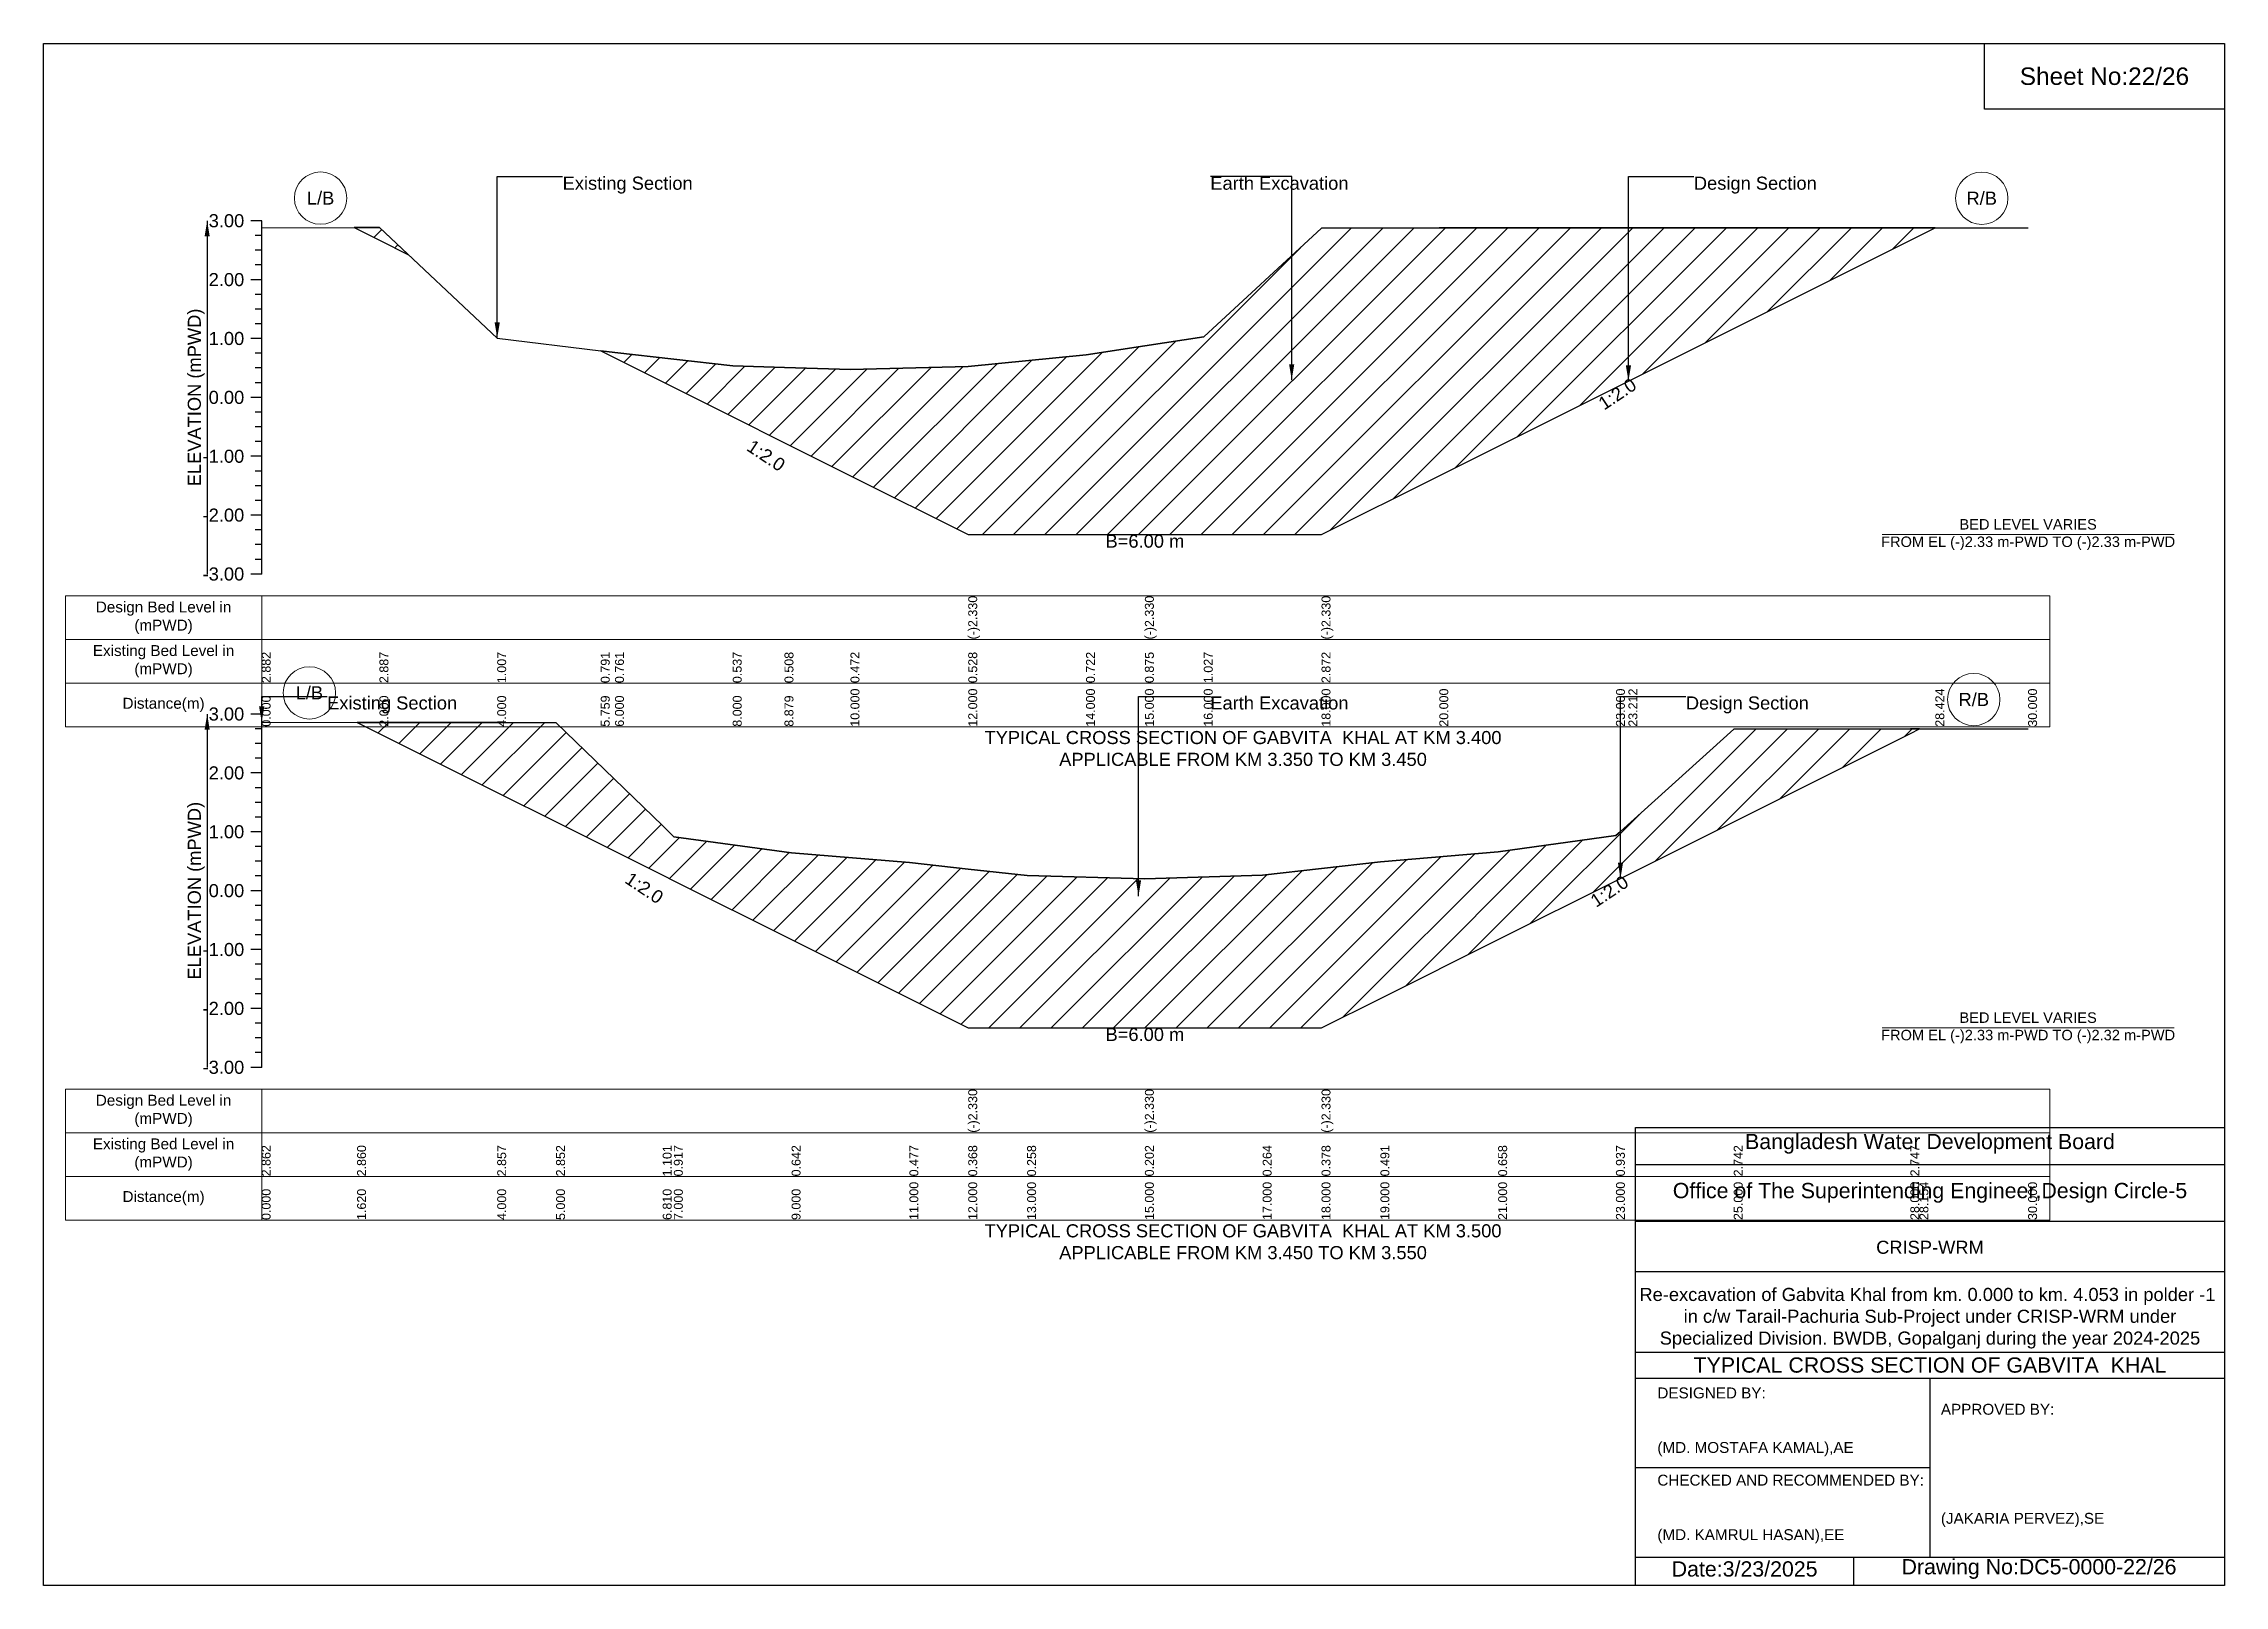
# Model space of a CAD drawing. Header units: feet. Extents: x 91000 to 358000, y -5687 to 0.
# Drawn here: x 310000 to 318000, y -5656 to 0 of the extents above; entities that cross this region are included whole.
import ezdxf

# ---------------------------------------------------------------- set-up
doc = ezdxf.new("R2010")
doc.units = ezdxf.units.FT
doc.header["$LTSCALE"] = 7
doc.header["$MEASUREMENT"] = 0
for name, color, linetype, lineweight in [('Cross section Data Border', 7, 'Continuous', 9), ('Cross Section Labels', 7, 'Continuous', 9), ('Existing_Bed_Level for Xsection', 7, 'Continuous', 25)]:
    doc.layers.add(name, color=color, linetype=linetype, lineweight=lineweight)
doc.styles.get("Standard").update_dxf_attribs({"font": 'arial.ttf'})
doc.dimstyles.get("Standard").update_dxf_attribs({"dimtxt": 0.18, "dimasz": 0.18, "dimexe": 0.18, "dimexo": 0.0625, "dimgap": 0.09, "dimtad": 0, "dimtih": 1, "dimtoh": 1, "dimdec": 4, "dimzin": 0, "dimdsep": 46, "dimtxsty": 'Standard', "dimcen": 0.09, "dimadec": 0, "dimazin": 0, "dimtfac": 1, "dimtdec": 4, "dimtofl": 0, "dimtmove": 0, "dimatfit": 3, "dimfxl": 1, "dimtolj": 1, "dimtzin": 0, "dimarcsym": 0})

msp = doc.modelspace()

# ---------------------------------------------------------------- texts
at = {"attachment_point": 5}
for s, insert, char_height in [('Sheet No:22/26', (317560, -120), 64), ('Bangladesh Water Development Board', (316920, -4036), 56), ('Office of The Superintending Engineer,Design Circle-5', (316920, -4216), 56)]:
    msp.add_mtext(s, dxfattribs=dict(at, insert=insert, char_height=char_height))
for s, insert, char_height, width, attachment_point in [('CRISP-WRM', (316920, -4416), 48, 2240, 5), ('Re-excavation of Gabvita Khal from km. 0.000 to km. 4.053 in polder -1  in c/w Tarail-Pachuria Sub-Project under CRISP-WRM under Specialized Division. BWDB, Gopalganj during the year 2024-2025', (316920, -4676), 48, 2160, 5), ('TYPICAL CROSS SECTION OF GABVITA  KHAL', (316920, -4848), 56, 2240, 5), ('DESIGNED BY:^J^J^J(MD. MOSTAFA KAMAL),AE', (315920, -5056), 40, 1120, 4), ('APPROVED BY:^J^J^J^J^J^J(JAKARIA PERVEZ),SE', (316960, -5216), 40, 1120, 4), ('CHECKED AND RECOMMENDED BY:^J^J^J(MD. KAMRUL HASAN),EE', (315920, -5376), 40, 1120, 4), ('Date:3/23/2025 ', (316240, -5596), 56, 1120, 5), ('Drawing No:DC5-0000-22/26', (317320, -5596), 56, 1760, 5)]:
    msp.add_mtext(s, dxfattribs=dict(insert=insert, char_height=char_height, width=width, attachment_point=attachment_point))
at = {"layer": 'Cross section Data Border', "char_height": 40, "width": 640, "attachment_point": 5}
for s, insert in [('Design Bed Level in (mPWD)', (310440, -2106)), ('Existing Bed Level in (mPWD)', (310440, -2266)), ('Distance(m)', (310440, -2426)), ('Design Bed Level in (mPWD)', (310440, -3915.6)), ('Existing Bed Level in (mPWD)', (310440, -4075.6)), ('Distance(m)', (310440, -4235.6))]:
    msp.add_mtext(s, dxfattribs=dict(at, insert=insert))
at = {"layer": 'Cross Section Labels'}
for s, insert, char_height, attachment_point in [('L/B', (311016, -566.9), 48, 5), ('Existing Section', (311904, -488), 48, 1), ('Earth Excavation', (314280, -488), 48, 1), ('Design Section', (316053.8, -488), 48, 1), ('R/B', (317109.8, -567.4), 48, 5), ('BED LEVEL VARIES ^JFROM EL (-)2.33 m-PWD TO (-)2.33 m-PWD', (317280, -1801.2), 38.4, 5), ('B=6.00 m', (314040, -1801.2), 48, 2), ('L/B', (310975, -2381.7), 48, 5), ('Existing Section', (311040, -2394.8), 48, 1), ('Earth Excavation', (314280, -2394.8), 48, 1), ('Design Section', (316024.6, -2394.8), 48, 1), ('R/B', (317080.6, -2406.3), 48, 5), ('TYPICAL CROSS SECTION OF GABVITA  KHAL AT KM 3.400^JAPPLICABLE FROM KM 3.350 TO KM 3.450', (314400, -2586), 48, 5), ('BED LEVEL VARIES ^JFROM EL (-)2.33 m-PWD TO (-)2.32 m-PWD', (317280, -3610.9), 38.4, 5), ('B=6.00 m', (314040, -3610.9), 48, 2), ('TYPICAL CROSS SECTION OF GABVITA  KHAL AT KM 3.500^JAPPLICABLE FROM KM 3.450 TO KM 3.550', (314400, -4395.6), 48, 5)]:
    msp.add_mtext(s, dxfattribs=dict(at, insert=insert, char_height=char_height, attachment_point=attachment_point))
at = {"layer": 'Cross Section Labels', "char_height": 48, "attachment_point": 2}
for insert, rotation in [((315759.8, -1265.3), 33.69007), ((312663.9, -1491.2), 326.30993), ((312217, -3077.4), 326.30993), ((315730.6, -3089.6), 33.69007)]:
    msp.add_mtext('1:2.0', dxfattribs=dict(at, insert=insert, rotation=rotation))
at = {"layer": 'Existing_Bed_Level for Xsection', "char_height": 48, "attachment_point": 6}
for s, insert in [('3.00', (310736, -650)), ('2.00', (310736, -866)), ('1.00', (310736, -1082)), ('0.00', (310736, -1298)), ('-1.00', (310736, -1514)), ('-2.00', (310736, -1730)), ('-3.00', (310736, -1946)), ('3.00', (310736, -2459.6)), ('2.00', (310736, -2675.6)), ('1.00', (310736, -2891.6)), ('0.00', (310736, -3107.6)), ('-1.00', (310736, -3323.6)), ('-2.00', (310736, -3539.6)), ('-3.00', (310736, -3755.6))]:
    msp.add_mtext(s, dxfattribs=dict(at, insert=insert))
at = {"layer": 'Existing_Bed_Level for Xsection', "rotation": 90}
for s, insert, char_height, attachment_point in [('ELEVATION (mPWD)', (310560, -1298), 48, 5), ('(-)2.330', (313392, -2186), 32.8, 1), ('(-)2.330', (314040, -2186), 32.8, 1), ('(-)2.330', (314688, -2186), 32.8, 1), ('2.882', (310800, -2346), 32.8, 1), ('2.887', (311232, -2346), 32.8, 1), ('1.007', (311664, -2346), 32.8, 1), ('0.791', (312043.9, -2346), 32.8, 1), ('0.761', (312096, -2346), 32.8, 1), ('0.537', (312528, -2346), 32.8, 1), ('0.508', (312717.9, -2346), 32.8, 1), ('0.472', (312960, -2346), 32.8, 1), ('0.528', (313392, -2346), 32.8, 1), ('0.722', (313824, -2346), 32.8, 1), ('0.875', (314040, -2346), 32.8, 1), ('1.027', (314256, -2346), 32.8, 1), ('2.872', (314688, -2346), 32.8, 1), ('0.000', (310800, -2506), 32.8, 1), ('2.000', (311232, -2506), 32.8, 1), ('4.000', (311664, -2506), 32.8, 1), ('5.759', (312043.9, -2506), 32.8, 1), ('6.000', (312096, -2506), 32.8, 1), ('8.000', (312528, -2506), 32.8, 1), ('8.879', (312717.9, -2506), 32.8, 1), ('10.000', (312960, -2506), 32.8, 1), ('12.000', (313392, -2506), 32.8, 1), ('14.000', (313824, -2506), 32.8, 1), ('15.000', (314040, -2506), 32.8, 1), ('16.000', (314256, -2506), 32.8, 1), ('18.000', (314688, -2506), 32.8, 1), ('20.000', (315120, -2506), 32.8, 1), ('23.000', (315768, -2506), 32.8, 1), ('23.212', (315813.8, -2506), 32.8, 1), ('28.424', (316939.6, -2506), 32.8, 1), ('30.000', (317280, -2506), 32.8, 1), ('ELEVATION (mPWD)', (310560, -3107.6), 48, 5), ('(-)2.330', (313392, -3995.6), 32.8, 1), ('(-)2.330', (314040, -3995.6), 32.8, 1), ('(-)2.330', (314688, -3995.6), 32.8, 1), ('2.862', (310800, -4155.6), 32.8, 1), ('2.860', (311149.9, -4155.6), 32.8, 1), ('2.857', (311664, -4155.6), 32.8, 1), ('2.852', (311880, -4155.6), 32.8, 1), ('1.101', (312271, -4155.6), 32.8, 1), ('0.917', (312312, -4155.6), 32.8, 1), ('0.642', (312744, -4155.6), 32.8, 1), ('0.477', (313176, -4155.6), 32.8, 1), ('0.368', (313392, -4155.6), 32.8, 1), ('0.258', (313608, -4155.6), 32.8, 1), ('0.202', (314040, -4155.6), 32.8, 1), ('0.264', (314472, -4155.6), 32.8, 1), ('0.378', (314688, -4155.6), 32.8, 1), ('0.491', (314904, -4155.6), 32.8, 1), ('0.658', (315336, -4155.6), 32.8, 1), ('0.937', (315768, -4155.6), 32.8, 1), ('2.742', (316200, -4155.6), 32.8, 1), ('2.747', (316848, -4155.6), 32.8, 1), ('0.000', (310800, -4315.6), 32.8, 1), ('1.620', (311149.9, -4315.6), 32.8, 1), ('4.000', (311664, -4315.6), 32.8, 1), ('5.000', (311880, -4315.6), 32.8, 1), ('6.810', (312271, -4315.6), 32.8, 1), ('7.000', (312312, -4315.6), 32.8, 1), ('9.000', (312744, -4315.6), 32.8, 1), ('11.000', (313176, -4315.6), 32.8, 1), ('12.000', (313392, -4315.6), 32.8, 1), ('13.000', (313608, -4315.6), 32.8, 1), ('15.000', (314040, -4315.6), 32.8, 1), ('17.000', (314472, -4315.6), 32.8, 1), ('18.000', (314688, -4315.6), 32.8, 1), ('19.000', (314904, -4315.6), 32.8, 1), ('21.000', (315336, -4315.6), 32.8, 1), ('23.000', (315768, -4315.6), 32.8, 1), ('25.000', (316200, -4315.6), 32.8, 1), ('28.000', (316848, -4315.6), 32.8, 1), ('28.154', (316881.3, -4315.6), 32.8, 1), ('30.000', (317280, -4315.6), 32.8, 1)]:
    msp.add_mtext(s, dxfattribs=dict(at, insert=insert, char_height=char_height, attachment_point=attachment_point))

# ---------------------------------------------------------------- hatches: boundary and pattern name
at = {"layer": 'Existing_Bed_Level for Xsection'}
h = msp.add_hatch(dxfattribs=at)
h.set_pattern_fill('ANSI31', color=256, scale=648, style=0)
h.paths.add_polyline_path([(311138.7, -674.6), (311232, -721.2), (311338.5, -774.5), (311232, -674.4)])
h = msp.add_hatch(dxfattribs=at)
h.set_pattern_fill('ANSI31', color=256, scale=648, style=0)
h.paths.add_polyline_path([(312043.9, -1127.2), (312096, -1153.2), (312528, -1369.2), (312717.9, -1464.2), (312960, -1585.2), (313392, -1801.2), (313824, -1801.2), (314040, -1801.2), (314256, -1801.2), (314688, -1801.2), (315120, -1585.2), (315768, -1261.2), (315813.8, -1238.3), (316939.6, -675.4), (315813.8, -675.4), (315768, -675.4), (315120, -675.4), (314688, -677.6), (314256, -1076.1), (314040, -1109.1), (313824, -1142), (313392, -1183.9), (312960, -1196), (312717.9, -1188.1), (312528, -1182), (312096, -1133.6)])
h = msp.add_hatch(dxfattribs=at)
h.set_pattern_fill('ANSI31', color=256, scale=648, style=0)
h.paths.add_polyline_path([(311149.9, -2489.9), (311664, -2746.9), (311880, -2854.9), (312271, -3050.4), (312312, -3070.9), (312744, -3286.9), (313176, -3502.9), (313392, -3610.9), (313608, -3610.9), (314040, -3610.9), (314472, -3610.9), (314688, -3610.9), (314904, -3502.9), (315336, -3286.9), (315768, -3070.9), (315784.6, -3062.6), (316200, -2854.9), (316848, -2530.9), (316881.3, -2514.3), (316848, -2514.3), (316200, -2515.4), (315784.6, -2890.2), (315768, -2905.2), (315336, -2965.5), (314904, -3001.6), (314688, -3026.1), (314472, -3050.6), (314040, -3064), (313608, -3051.9), (313392, -3028.3), (313176, -3004.6), (312744, -2969), (312312, -2909.6), (312271, -2869.9), (311880, -2491.6), (311664, -2490.5)])

# ---------------------------------------------------------------- linework, layer by layer
for points in [[(310000, 0), (318000, 0), (318000, -5656), (310000, -5656)], [(317120, 0), (318000, 0), (318000, -240), (317120, -240)]]:
    msp.add_lwpolyline(points, close=True)
for points in [[(315840, -5656), (315840, -3976), (318000, -3976)], [(315840, -4112), (318000, -4112)], [(315840, -4320), (318000, -4320)], [(315840, -4504), (318000, -4504)], [(315840, -4800), (318000, -4800)], [(315840, -4896), (318000, -4896)], [(316920, -4896), (316920, -5552)], [(315840, -5224), (316920, -5224)], [(315840, -5552), (318000, -5552)], [(316640, -5552), (316640, -5656)]]:
    msp.add_lwpolyline(points)
at = {"layer": 'Cross section Data Border'}
for points in [[(310080, -2026), (317360, -2026), (317360, -2506), (310080, -2506)], [(310080, -3835.6), (317360, -3835.6), (317360, -4315.6), (310080, -4315.6)]]:
    msp.add_lwpolyline(points, close=True, dxfattribs=at)
for points in [[(310800, -2026), (310800, -2506)], [(310080, -2186), (317360, -2186)], [(310080, -2346), (317360, -2346)], [(310800, -3835.6), (310800, -4315.6)], [(310080, -3995.6), (317360, -3995.6)], [(310080, -4155.6), (317360, -4155.6)]]:
    msp.add_lwpolyline(points, dxfattribs=at)
at = {"layer": 'Cross Section Labels'}
for points in [[(316744.2, -1801.2), (317815.8, -1801.2)], [(316744.2, -3610.9), (317815.8, -3610.9)]]:
    msp.add_lwpolyline(points, dxfattribs=at)
for centre in [(311016, -566.9), (317109.8, -567.4), (310975, -2381.7), (317080.6, -2406.3)]:
    msp.add_circle(centre, 96, dxfattribs=at)
at = {"layer": 'Existing_Bed_Level for Xsection'}
for points in [[(310800, -650), (310760, -650)], [(310800, -704), (310776, -704)], [(310800, -1946), (310800, -1730), (310800, -1514), (310800, -1298), (310800, -1082), (310800, -866), (310800, -650)], [(310800, -675.4), (311232, -674.4), (311664, -1080.4), (312043.9, -1127.2), (312096, -1133.6), (312528, -1182), (312717.9, -1188.1), (312960, -1196), (313392, -1183.9), (313392, -1183.9), (313824, -1142), (314040, -1109.1), (314040, -1109.1), (314256, -1076.1), (314688, -677.6), (314688, -677.6), (315120, -675.4), (315768, -675.4), (315813.8, -675.4), (316939.6, -675.4), (317280, -675.4)], [(310800, -758), (310776, -758)], [(310800, -866), (310760, -866)], [(310800, -812), (310776, -812)], [(310800, -920), (310776, -920)], [(310800, -974), (310776, -974)], [(310800, -1028), (310776, -1028)], [(310800, -1082), (310760, -1082)], [(310800, -1136), (310776, -1136)], [(310800, -1190), (310776, -1190)], [(310800, -1244), (310776, -1244)], [(310800, -1298), (310760, -1298)], [(310800, -1352), (310776, -1352)], [(310800, -1406), (310776, -1406)], [(310800, -1514), (310760, -1514)], [(310800, -1460), (310776, -1460)], [(310800, -1568), (310776, -1568)], [(310800, -1622), (310776, -1622)], [(310800, -1676), (310776, -1676)], [(310800, -1730), (310760, -1730)], [(310800, -1784), (310776, -1784)], [(310800, -1838), (310776, -1838)], [(310800, -1892), (310776, -1892)], [(310800, -1946), (310760, -1946)], [(310800, -2459.6), (310760, -2459.6)], [(310800, -3755.6), (310800, -3539.6), (310800, -3323.6), (310800, -3107.6), (310800, -2891.6), (310800, -2675.6), (310800, -2459.6)], [(310800, -2513.6), (310776, -2513.6)], [(310800, -2489.4), (311149.9, -2489.9), (311664, -2490.5), (311880, -2491.6), (312271, -2869.9), (312312, -2909.6), (312744, -2969), (313176, -3004.6), (313392, -3028.3), (313392, -3028.3), (313608, -3051.9), (314040, -3064), (314040, -3064), (314472, -3050.6), (314688, -3026.1), (314688, -3026.1), (314904, -3001.6), (315336, -2965.5), (315768, -2905.2), (315784.6, -2890.2), (316200, -2515.4), (316848, -2514.3), (316881.3, -2514.3), (317280, -2514.3)], [(310800, -2567.6), (310776, -2567.6)], [(310800, -2621.6), (310776, -2621.6)], [(310800, -2675.6), (310760, -2675.6)], [(310800, -2729.6), (310776, -2729.6)], [(310800, -2783.6), (310776, -2783.6)], [(310800, -2837.6), (310776, -2837.6)], [(310800, -2891.6), (310760, -2891.6)], [(310800, -2945.6), (310776, -2945.6)], [(310800, -2999.6), (310776, -2999.6)], [(310800, -3107.6), (310760, -3107.6)], [(310800, -3053.6), (310776, -3053.6)], [(310800, -3161.6), (310776, -3161.6)], [(310800, -3215.6), (310776, -3215.6)], [(310800, -3269.6), (310776, -3269.6)], [(310800, -3323.6), (310760, -3323.6)], [(310800, -3377.6), (310776, -3377.6)], [(310800, -3431.6), (310776, -3431.6)], [(310800, -3485.6), (310776, -3485.6)], [(310800, -3539.6), (310760, -3539.6)], [(310800, -3593.6), (310776, -3593.6)], [(310800, -3647.6), (310776, -3647.6)], [(310800, -3755.6), (310760, -3755.6)], [(310800, -3701.6), (310776, -3701.6)]]:
    msp.add_lwpolyline(points, dxfattribs=at)
for points in [[(311138.7, -674.6), (311232, -721.2), (311338.5, -774.5), (311232, -674.4)], [(312043.9, -1127.2), (312096, -1153.2), (312528, -1369.2), (312717.9, -1464.2), (312960, -1585.2), (313392, -1801.2), (313392, -1801.2), (313824, -1801.2), (314040, -1801.2), (314040, -1801.2), (314256, -1801.2), (314688, -1801.2), (314688, -1801.2), (315120, -1585.2), (315768, -1261.2), (315813.8, -1238.3), (316939.6, -675.4), (316939.6, -675.4), (316939.6, -675.4), (315813.8, -675.4), (315768, -675.4), (315120, -675.4), (314688, -677.6), (314688, -677.6), (314256, -1076.1), (314040, -1109.1), (314040, -1109.1), (313824, -1142), (313392, -1183.9), (313392, -1183.9), (312960, -1196), (312717.9, -1188.1), (312528, -1182), (312096, -1133.6)], [(311149.9, -2489.9), (311149.9, -2489.9), (311664, -2746.9), (311880, -2854.9), (312271, -3050.4), (312312, -3070.9), (312744, -3286.9), (313176, -3502.9), (313392, -3610.9), (313392, -3610.9), (313608, -3610.9), (314040, -3610.9), (314040, -3610.9), (314472, -3610.9), (314688, -3610.9), (314688, -3610.9), (314904, -3502.9), (315336, -3286.9), (315768, -3070.9), (315784.6, -3062.6), (316200, -2854.9), (316848, -2530.9), (316881.3, -2514.3), (316881.3, -2514.3), (316881.3, -2514.3), (316848, -2514.3), (316200, -2515.4), (315784.6, -2890.2), (315768, -2905.2), (315336, -2965.5), (314904, -3001.6), (314688, -3026.1), (314688, -3026.1), (314472, -3050.6), (314040, -3064), (314040, -3064), (313608, -3051.9), (313392, -3028.3), (313392, -3028.3), (313176, -3004.6), (312744, -2969), (312312, -2909.6), (312271, -2869.9), (311880, -2491.6), (311664, -2490.5), (311149.9, -2489.9)]]:
    msp.add_lwpolyline(points, close=True, dxfattribs=at)

msp.set_redraw_order([(e.dxf.handle, doc.entitydb.next_handle()) for e in msp.query("TEXT MTEXT ATTDEF DIMENSION ARC_DIMENSION")])  # texts and dimensions are drawn at this point

# ---------------------------------------------------------------- leaders
at = {"layer": 'Cross Section Labels', "annotation_type": 0, "has_hookline": 1}
for points, hookline_direction, text_width in [([(311664, -1080.4), (311664, -488), (311903.9, -488)], 0, 467.2), ([(314578.5, -1234.1), (314578.5, -488), (314280.1, -488)], 1, 497), ([(315813.8, -1238.3), (315813.8, -488), (316053.7, -488)], 0, 441.2), ([(310800, -2489.4), (310800, -2394.8), (311039.9, -2394.8)], 0, 467.2), ([(314016.5, -3127.5), (314016.5, -2394.8), (314279.9, -2394.8)], 0, 497), ([(315784.6, -3062.6), (315784.6, -2394.8), (316024.5, -2394.8)], 0, 441.2)]:
    msp.add_leader(points, dimstyle='Standard', override={"dimasz": 57.6}, dxfattribs=dict(at, hookline_direction=hookline_direction, text_width=text_width))
at = {"layer": 'Existing_Bed_Level for Xsection'}
for points in [[(310600, -650), (310600, -1946)], [(310600, -2459.6), (310600, -3755.6)]]:
    msp.add_leader(points, dimstyle='Standard', override={"dimasz": 57.6}, dxfattribs=at)

doc.saveas('drawing.dxf')
